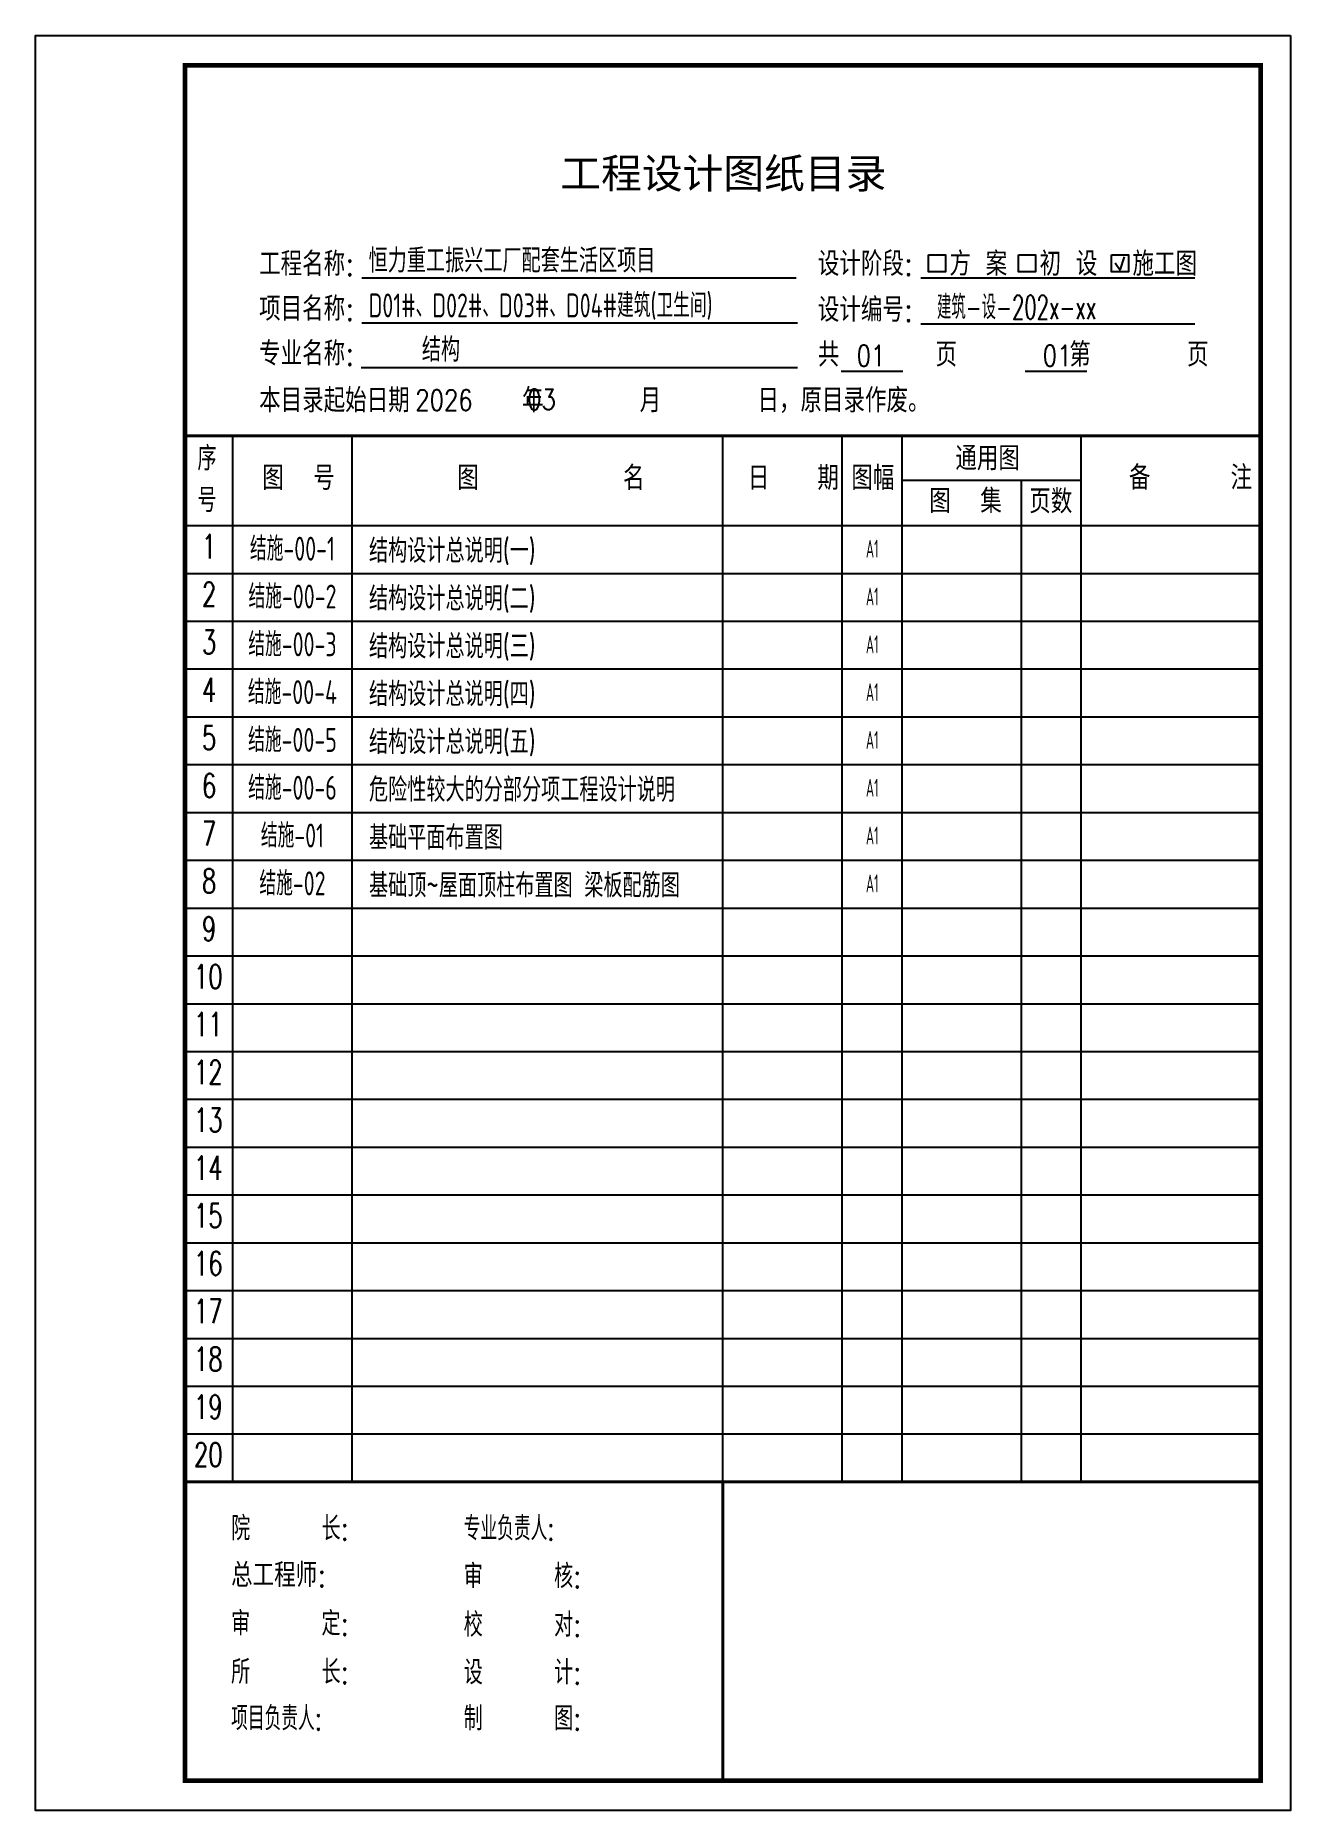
# Model space of a CAD drawing. Header units: millimetres. Extents: x -200227 to -56397, y -1079909 to -961109.
# Drawn here: x -200227 to -179227, y -990809 to -961109 of the extents above; entities that cross this region are included whole.
import ezdxf
from ezdxf.enums import TextEntityAlignment as Align

# ---------------------------------------------------------------- set-up
doc = ezdxf.new("R2010")
doc.units = ezdxf.units.MM
doc.header["$LTSCALE"] = 1000
for name, color, linetype in [('图框', 7, 'Continuous'), ('图框线', 7, 'Continuous'), ('图签字体', 3, 'Continuous')]:
    doc.layers.add(name, color=color, linetype=linetype)
doc.styles.add('HZTXT', font='tssdeng2.shx', dxfattribs={"width": 0.7, "bigfont": 'hztxt.shx'})
doc.styles.add('TSSD_Dimension', font='tssdeng.shx', dxfattribs={"width": 0.7, "bigfont": 'hztxt.shx'})
doc.styles.add('TSSD_Num', font='gbxwxt.shx', dxfattribs={"width": 0.8, "bigfont": 'AllInOneBig.shx'})
doc.styles.add('TSSD_Rein', font='tssdeng.shx', dxfattribs={"width": 0.7, "bigfont": 'hztxt.shx'})
doc.styles.add('zhf9002', font='romans.shx', dxfattribs={"width": 0.8, "bigfont": 'hztxt.shx'})
doc.styles.add('ZhfDBOX', font='', dxfattribs={"width": 0.7})
doc.styles.get('ZhfDBOX').set_extended_font_data('SimSun')

msp = doc.modelspace()

# ---------------------------------------------------------------- texts
at = {"layer": '图框', "color": 7, "style": 'HZTXT', "width": 0.8}
for s, p in [('结构设计总说明(一) ', (-194647.1, -969930.1)), ('结构设计总说明(二) ', (-194647.1, -970730.1)), ('结构设计总说明(三) ', (-194647.1, -971530.1)), ('结构设计总说明(四) ', (-194647.1, -972330.1)), ('结构设计总说明(五) ', (-194647.1, -973130.1)), ('危险性较大的分部分项工程设计说明', (-194647.1, -973930.1)), ('基础平面布置图', (-194647.1, -974730.1)), ('基础顶~屋面顶柱布置图 梁板配筋图', (-194647, -975530.1))]:
    msp.add_text(s, height=400, dxfattribs=at).set_placement(p)
at = {"layer": '图框', "color": 7, "style": 'TSSD_Num', "width": 0.6}
for p in [(-186225.1, -969696.8), (-186225.1, -970496.8), (-186225, -971296.8), (-186225, -972096.8), (-186225, -972896.8), (-186225, -973696.8), (-186225, -974496.8), (-186225, -975296.8)]:
    msp.add_text('A1', height=300, dxfattribs=at).set_placement(p, align=Align.MIDDLE)
at = {"layer": '图签字体'}
for s, height, style, width, p in [('恒力重工振兴工厂配套生活区项目', 400, 'zhf9002', 0.8, (-194654, -965075.6)), ('D01#、D02#、D03#、D04#建筑(卫生间)', 400, 'TSSD_Rein', 0.7, (-194654, -965825.6)), ('建筑-设-202x-xx', 400, 'zhf9002', 0.6, (-185142.6, -965854.7)), ('结构', 400, 'zhf9002', 0.8, (-193762.6, -966565.7)), ('01', 350, 'zhf9002', 0.8, (-186486.6, -966641.2)), ('01', 350, 'zhf9002', 0.8, (-183372.6, -966641.2)), ('03', 350, 'zhf9002', 0.8, (-192000.6, -967374.2)), ('2026', 350, 'zhf9002', 0.8, (-193873.1, -967385.7))]:
    msp.add_text(s, height=height, dxfattribs=dict(at, style=style, width=width)).set_placement(p)
at = {"layer": '图签字体', "style": 'TSSD_Dimension', "width": 0.7}
for s, p in [('结施-00-1', (-195927.5, -969895.7)), ('结施-00-2', (-195927.5, -970695.7)), ('结施-00-3', (-195927.4, -971495.7)), ('结施-00-4', (-195927.4, -972295.7)), ('结施-00-5', (-195927.4, -973095.7)), ('结施-00-6', (-195927.4, -973895.7)), ('结施-01', (-195927.5, -974695.7)), ('结施-02', (-195927.5, -975495.7))]:
    msp.add_text(s, height=400, dxfattribs=at).set_placement(p, align=Align.CENTER)

# ---------------------------------------------------------------- blocks, each defined once
blk = doc.blocks.new('图纸目录')
blk.add_line((-18500, 21500), (-500, 21500))
for points in [[(-6057, 26030), (-5775, 26030), (-5775, 25748), (-6057, 25748)], [(-4549, 26030), (-4266, 26030), (-4266, 25748), (-4549, 25748)], [(-2994, 26030), (-2712, 26030), (-2712, 25748), (-2994, 25748)]]:
    blk.add_lwpolyline(points, close=True)
at = {"layer": '图框线'}
for p, q in [((-15537, 25644), (-8271, 25644)), ((-6188, 25646), (-1600, 25646)), ((-15542, 24894), (-8249, 24894)), ((-6188, 24876), (-1600, 24876)), ((-15552, 24144), (-8249, 24144)), ((-7519, 24086), (-6489, 24086)), ((-4439, 24086), (-3409, 24086)), ((-17700, 5500), (-17700, 23000)), ((-15700, 5500), (-15700, 23000)), ((-9500, 5500), (-9500, 22995)), ((-7500, 5500), (-7500, 22995)), ((-6500, 5500), (-6500, 22995)), ((-3500, 5500), (-3500, 22995)), ((-3496, 22255), (-6500, 22255)), ((-4500, 5500), (-4500, 22255)), ((-18500, 20700), (-500, 20700)), ((-18500, 19900), (-500, 19900)), ((-18500, 19100), (-500, 19100)), ((-18500, 18300), (-500, 18300)), ((-18500, 17500), (-500, 17500)), ((-18500, 16700), (-500, 16700)), ((-18500, 15900), (-500, 15900)), ((-18500, 15100), (-500, 15100)), ((-18500, 14300), (-500, 14300)), ((-18500, 13500), (-500, 13500)), ((-18500, 12700), (-500, 12700)), ((-18500, 11900), (-500, 11900)), ((-18500, 11100), (-500, 11100)), ((-18500, 10300), (-500, 10300)), ((-18500, 9500), (-500, 9500)), ((-18500, 8700), (-500, 8700)), ((-18500, 7900), (-500, 7900)), ((-18500, 7100), (-500, 7100)), ((-18500, 6300), (-500, 6300))]:
    blk.add_line(p, q, dxfattribs=at)
blk.add_lwpolyline([(0, 29700), (0, 0), (-21000, 0), (-21000, 29700)], close=True, dxfattribs=at)
at = {"layer": '图框线', "const_width": 80}
blk.add_lwpolyline([(-500, 500), (-18500, 500), (-18500, 29200), (-500, 29200)], close=True, dxfattribs=at)
at = {"layer": '图框线', "const_width": 50}
for points in [[(-500, 23000), (-18500, 23000)], [(-18500, 5500), (-500, 5500)], [(-9500, 500), (-9500, 5500)]]:
    blk.add_lwpolyline(points, dxfattribs=at)
at = {"layer": '图签字体', "style": 'ZhfDBOX'}
blk.add_text('工程设计图纸目录', height=500, dxfattribs=at).set_placement((-9490, 27402), align=Align.MIDDLE)
at = {"layer": '图签字体', "style": 'zhf9002'}
for s, width, p in [('工程名称:', 0.9, (-17258, 25678)), ('设计阶段:', 0.9, (-7909, 25680)), ('方 案', 0.9, (-5707, 25680)), ('初 设', 0.9, (-4199, 25680)), ('施工图', 0.9, (-2644, 25680)), ('项目名称:', 0.9, (-17258, 24928)), ('设计编号:', 0.9, (-7909, 24911)), ('专业名称:', 0.9, (-17258, 24178)), ('共      页       第      页', 0.9, (-7909, 24161)), ('本目录起始日期       年      月      日，原目录作废。', 0.9, (-17258, 23395)), ('序', 0.8, (-18290, 22424)), ('通用图', 0.9, (-5608, 22424)), ('图  号', 0.9, (-17207, 22096)), ('图         名', 0.9, (-13944, 22096)), ('日   期', 0.9, (-9082, 22096)), ('图幅', 0.9, (-7348, 22096)), ('备     注', 0.9, (-2704, 22102)), ('号', 0.8, (-18290, 21726)), ('图  集', 0.9, (-6044, 21710)), ('页数', 0.9, (-4371, 21705)), ('1', 0.7, (-18216, 20951)), ('2', 0.7, (-18216, 20151)), ('3', 0.7, (-18216, 19351)), ('4', 0.7, (-18216, 18551)), ('5', 0.7, (-18216, 17751)), ('6', 0.7, (-18216, 16949)), ('7', 0.7, (-18216, 16146)), ('8', 0.7, (-18216, 15354)), ('9', 0.7, (-18216, 14554)), ('10', 0.7, (-18350, 13754)), ('11', 0.7, (-18350, 12954)), ('12', 0.7, (-18350, 12154)), ('13', 0.7, (-18350, 11354)), ('14', 0.7, (-18350, 10554)), ('15', 0.7, (-18350, 9754)), ('16', 0.7, (-18350, 8954)), ('17', 0.7, (-18350, 8154)), ('18', 0.7, (-18350, 7354)), ('19', 0.7, (-18350, 6554)), ('20', 0.7, (-18350, 5754)), ('院     长:', 0.8, (-17727, 4520)), ('专业负责人:', 0.7, (-13835, 4520)), ('总工程师:', 0.9, (-17727, 3739)), ('审     核:', 0.8, (-13835, 3721)), ('审     定:', 0.8, (-17727, 2928)), ('校     对:', 0.8, (-13835, 2909)), ('所     长:', 0.8, (-17727, 2119)), ('设     计:', 0.8, (-13835, 2111)), ('项目负责人:', 0.7, (-17727, 1342)), ('制     图:', 0.8, (-13835, 1340))]:
    blk.add_text(s, height=400, dxfattribs=dict(at, width=width)).set_placement(p)

# ---------------------------------------------------------------- linework, layer by layer
at = {"layer": '图签字体'}
for p, q in [((-182163.1, -964910.7), (-182076.7, -965034.9)), ((-182076.7, -965034.9), (-182007.7, -964810.6))]:
    msp.add_line(p, q, dxfattribs=at)

# ---------------------------------------------------------------- block references
msp.add_blockref('图纸目录', (-179227.5, -990808.8))

msp.set_redraw_order([(e.dxf.handle, doc.entitydb.next_handle()) for e in msp.query("TEXT MTEXT ATTDEF DIMENSION ARC_DIMENSION")])  # texts and dimensions are drawn at this point

doc.saveas('drawing.dxf')
